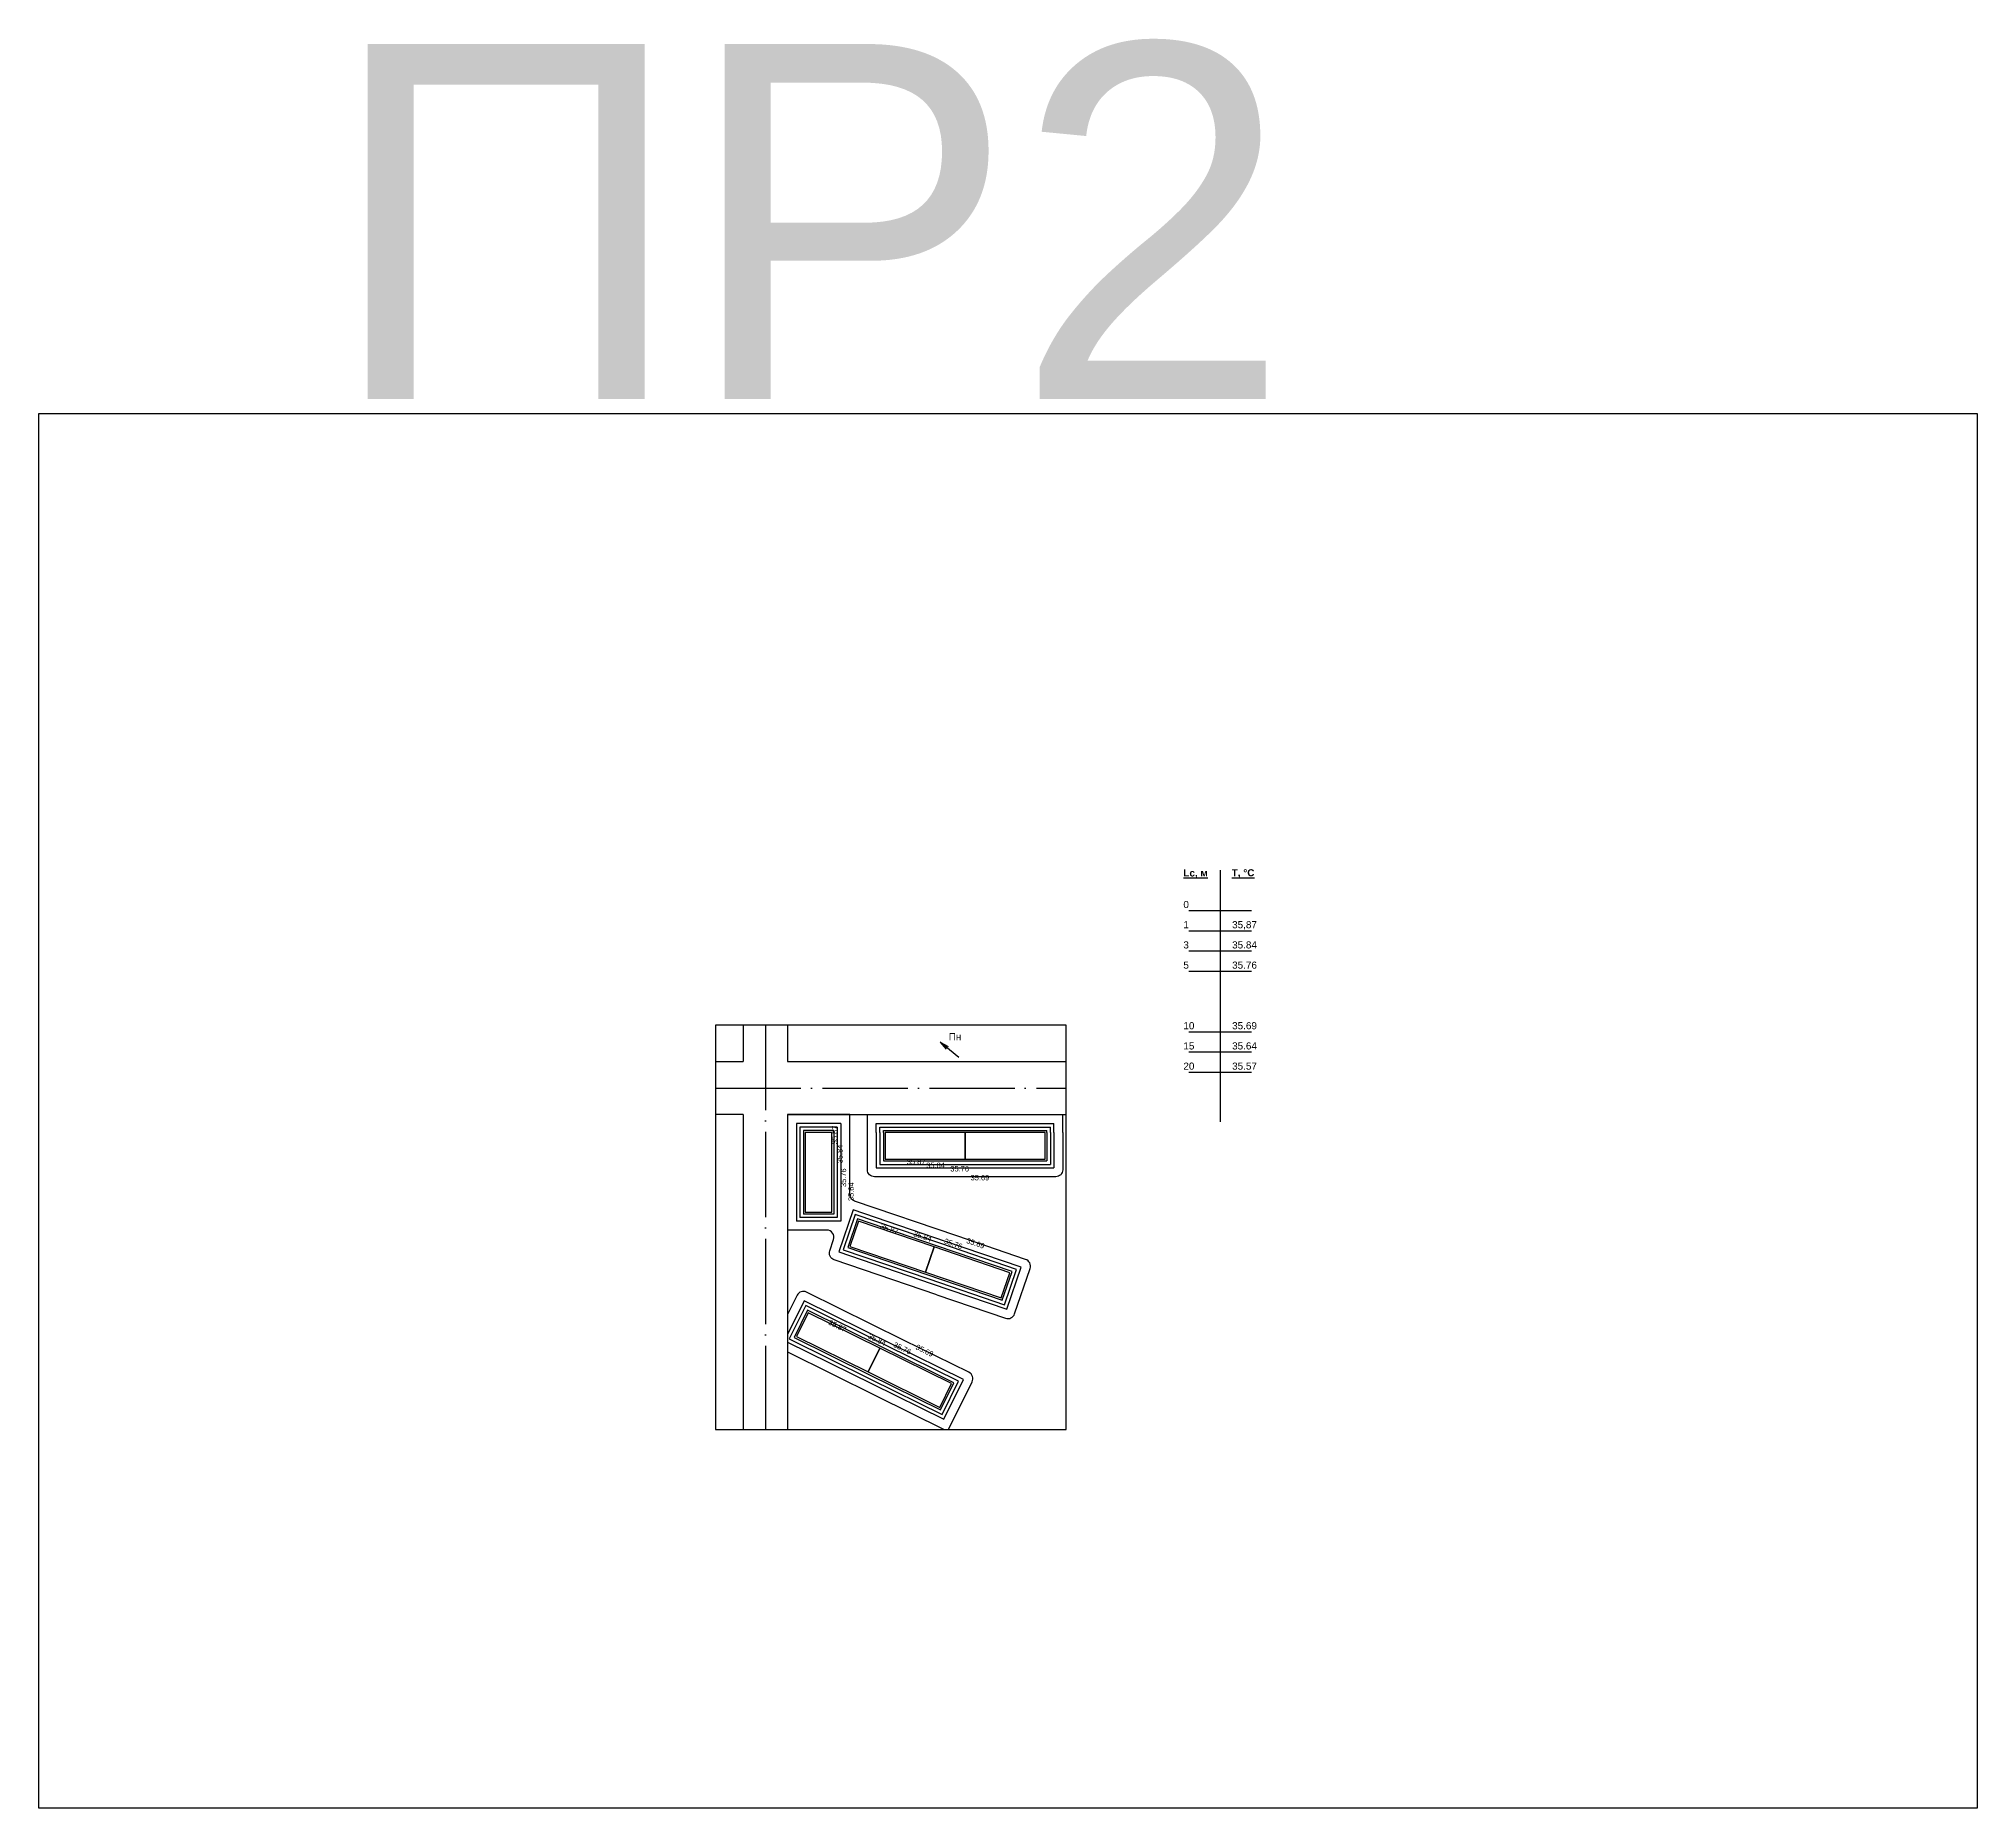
# Model space of a CAD drawing. Header units: millimetres. Extents: x 3866 to 29370, y -8151 to 9491.
# Drawn here: x 22319 to 22865, y 8993 to 9491 of the extents above; entities that cross this region are included whole.
import ezdxf

# ---------------------------------------------------------------- set-up
doc = ezdxf.new("R2010")
doc.units = ezdxf.units.MM
doc.linetypes.add('ACAD_ISO04W100', pattern=[30, 24, -3, 0, -3])
for name, color, linetype in [('будівлі', 40, 'Continuous'), ('ВДМ', 7, 'Continuous'), ('шум1', 243, 'Continuous')]:
    doc.layers.add(name, color=color, linetype=linetype)
doc.styles.get("Standard").update_dxf_attribs({"font": 'arial.ttf'})

msp = doc.modelspace()

# ---------------------------------------------------------------- texts
at = {"char_height": 2}
for s, width, insert, attachment_point in [('{\\fArial|b1|i0|c204|p34;\\LLc, м}', 9.7587, (22641.072, 9257.216), 1), ('{\\fArial|b1|i0|c204|p34;\\LT, %%DC}', 9.95781, (22654.688, 9257.268), 1), ('0', 9.7587, (22641.072, 9248.327), 1), ('1', 9.7587, (22641.072, 9242.637), 1), ('35,87', 9.7587, (22661.787, 9242.637), 3), ('3', 9.7587, (22641.072, 9236.948), 1), ('35.84', 9.7587, (22661.787, 9236.948), 3), ('5', 9.7587, (22641.072, 9231.259), 1), ('35.76', 9.7587, (22661.787, 9231.259), 3), ('10', 9.7587, (22641.072, 9214.192), 1), ('35.69', 9.7587, (22661.787, 9214.192), 3), ('15', 9.7587, (22641.072, 9208.502), 1), ('35.64', 9.7587, (22661.787, 9208.502), 3), ('20', 9.7587, (22641.072, 9202.813), 1), ('35.57', 9.7587, (22661.787, 9202.813), 3)]:
    msp.add_mtext_dynamic_manual_height_columns(s, width=width, gutter_width=12.5, heights=[0], dxfattribs=dict(at, insert=insert, attachment_point=attachment_point))
at = {"color": 7, "char_height": 1.5, "attachment_point": 1}
for s, insert, rotation in [('35.87', (22542.111, 9179.806), 90), ('35.84', (22543.611, 9174.443), 90), ('35.76', (22544.611, 9167.757), 90), ('35.64', (22546.752, 9163.801), 90), ('35.87', (22556.056, 9157.531), 341.16105), ('35.84', (22565.414, 9155.395), 341.16105), ('35.76', (22574.062, 9153.339), 341.16105), ('35.69', (22580.317, 9153.467), 341.16105), ('35.87', (22541.61, 9130.467), 334.21818), ('35.84', (22552.786, 9126.584), 334.21818), ('35.76', (22559.914, 9124.178), 334.21818), ('35.69', (22566.168, 9123.508), 334.21818)]:
    msp.add_mtext_dynamic_manual_height_columns(s, width=4.81851, gutter_width=12.5, heights=[0], dxfattribs=dict(at, insert=insert, rotation=rotation))
for s, insert in [('35.87', (22563.193, 9175.645)), ('35.84', (22568.664, 9174.645)), ('35.76', (22575.451, 9173.645)), ('35.69', (22581.156, 9171.145))]:
    msp.add_mtext_dynamic_manual_height_columns(s, width=4.81851, gutter_width=12.5, heights=[0], dxfattribs=dict(at, insert=insert))
at = {"layer": 'ВДМ', "insert": (22400.021, 9489.654), "char_height": 100, "attachment_point": 1}
msp.add_mtext_dynamic_manual_height_columns('ПР2', width=4.32334, gutter_width=12.5, heights=[0], dxfattribs=at)
at = {"layer": 'ВДМ', "color": 7, "insert": (22575.008, 9211.098), "char_height": 2, "attachment_point": 1}
msp.add_mtext_dynamic_manual_height_columns('Пн', width=4.32334, gutter_width=12.5, heights=[0], dxfattribs=at)

# ---------------------------------------------------------------- linework, layer by layer
for points in [[(22651.429, 9256.984), (22651.429, 9186.114)], [(22642.567, 9245.633), (22660.291, 9245.633)], [(22642.567, 9239.944), (22660.291, 9239.944)], [(22642.567, 9234.255), (22660.291, 9234.255)], [(22642.567, 9228.566), (22660.291, 9228.566)], [(22642.567, 9211.498), (22660.291, 9211.498)], [(22642.567, 9205.809), (22660.291, 9205.809)], [(22642.567, 9200.12), (22660.291, 9200.12)]]:
    msp.add_lwpolyline(points)
at = {"color": 7}
for points in [[(22509.369, 9099.509), (22608.04, 9099.509), (22608.04, 9213.371), (22509.369, 9213.371), (22509.369, 9099.509)], [(22547.111, 9188.145), (22529.611, 9188.145)], [(22529.611, 9188.145), (22529.611, 9155.645)], [(22547.111, 9183.145), (22547.111, 9188.145)], [(22552.111, 9188.145), (22607.111, 9188.145)], [(22552.111, 9183.145), (22552.111, 9188.145)], [(22607.111, 9183.145), (22607.111, 9188.145)], [(22544.611, 9185.645), (22532.111, 9185.645)], [(22532.111, 9185.645), (22532.111, 9158.145)], [(22543.611, 9184.645), (22533.111, 9184.645)], [(22533.111, 9184.645), (22533.111, 9159.145)], [(22542.611, 9183.645), (22534.111, 9183.645)], [(22534.111, 9183.645), (22534.111, 9160.145)], [(22542.611, 9183.145), (22542.611, 9183.645)], [(22542.611, 9183.145), (22542.611, 9160.145)], [(22543.611, 9184.645), (22543.611, 9183.145)], [(22543.611, 9183.145), (22543.611, 9159.145)], [(22544.611, 9185.645), (22544.611, 9183.145)], [(22544.611, 9183.145), (22544.611, 9158.145)], [(22554.611, 9185.645), (22604.611, 9185.645)], [(22554.611, 9183.145), (22554.611, 9185.645)], [(22554.611, 9183.145), (22554.611, 9173.145)], [(22555.611, 9184.645), (22603.611, 9184.645)], [(22555.611, 9183.145), (22555.611, 9184.645)], [(22555.611, 9183.145), (22555.611, 9174.145)], [(22556.611, 9183.645), (22602.611, 9183.645)], [(22556.611, 9183.145), (22556.611, 9183.645)], [(22556.611, 9183.145), (22556.611, 9175.145)], [(22602.611, 9183.145), (22602.611, 9183.645)], [(22602.611, 9183.145), (22602.611, 9175.145)], [(22603.611, 9183.145), (22603.611, 9184.645)], [(22603.611, 9183.145), (22603.611, 9174.145)], [(22604.611, 9183.145), (22604.611, 9185.645)], [(22604.611, 9183.145), (22604.611, 9173.145)], [(22554.611, 9173.145), (22604.611, 9173.145)], [(22555.611, 9174.145), (22603.611, 9174.145)], [(22556.611, 9175.145), (22602.611, 9175.145)], [(22542.611, 9160.145), (22534.111, 9160.145)], [(22544.611, 9158.145), (22532.111, 9158.145)], [(22543.611, 9159.145), (22533.111, 9159.145)]]:
    msp.add_lwpolyline(points, dxfattribs=at)
for points in [[(22607.111, 9183.145), (22607.111, 9172.645, -0.4142136), (22605.111, 9170.645), (22554.111, 9170.645, -0.4142136), (22552.111, 9172.645), (22552.111, 9183.145)], [(22571.602, 9137.435), (22542.736, 9147.283, -0.4142136), (22541.489, 9149.822), (22542.573, 9152.999, 0.514145), (22540.68, 9155.645), (22529.611, 9155.645)]]:
    msp.add_lwpolyline(points, format="xyb", dxfattribs=at)
at = {"layer": 'будівлі', "color": 7, "lineweight": 30}
for points in [[(22534.611, 9183.145), (22534.611, 9160.645), (22542.111, 9160.645), (22542.111, 9183.145), (22534.611, 9183.145)], [(22579.611, 9183.145), (22557.111, 9183.145), (22557.111, 9175.645), (22579.611, 9175.645), (22579.611, 9183.145)], [(22602.111, 9183.145), (22579.611, 9183.145), (22579.611, 9175.645), (22602.111, 9175.645), (22602.111, 9183.145)], [(22570.906, 9150.879), (22549.611, 9158.145), (22547.19, 9151.047), (22568.484, 9143.781), (22570.906, 9150.879)], [(22592.201, 9143.614), (22570.906, 9150.879), (22568.484, 9143.781), (22589.779, 9136.516), (22592.201, 9143.614)], [(22555.606, 9122.403), (22535.433, 9132.369), (22532.111, 9125.645), (22552.284, 9115.679), (22555.606, 9122.403)], [(22575.778, 9112.436), (22555.606, 9122.403), (22552.284, 9115.679), (22572.456, 9105.712), (22575.778, 9112.436)]]:
    msp.add_lwpolyline(points, dxfattribs=at)
at = {"layer": 'будівлі', "color": 7}
for points in [[(22577.253, 9153.997), (22548.466, 9163.819, -0.3208774), (22547.111, 9165.712), (22547.111, 9183.145)], [(22571.602, 9137.435), (22591.004, 9130.815, 0.4142136), (22593.542, 9132.062), (22597.902, 9144.839, 0.4142136), (22596.655, 9147.377), (22577.253, 9153.997)], [(22562.303, 9124.671), (22534.959, 9138.181, 0.4142136), (22532.28, 9137.273), (22529.611, 9131.873)], [(22574.968, 9099.509), (22581.59, 9112.911, 0.4142136), (22580.682, 9115.59), (22562.303, 9124.671)]]:
    msp.add_lwpolyline(points, format="xyb", dxfattribs=at)
for points in [[(22574.079, 9152.438), (22548.053, 9161.318), (22544.016, 9149.488), (22570.043, 9140.608)], [(22572.81, 9151.815), (22548.676, 9160.049), (22545.286, 9150.111), (22569.42, 9141.877)], [(22571.541, 9151.191), (22549.3, 9158.78), (22546.555, 9150.735), (22568.796, 9143.147)], [(22568.796, 9143.147), (22568.796, 9143.147), (22590.091, 9135.881), (22592.835, 9143.926), (22571.541, 9151.191)], [(22569.42, 9141.877), (22590.714, 9134.612), (22594.105, 9144.549), (22572.81, 9151.815)], [(22570.043, 9140.608), (22591.338, 9133.342), (22595.374, 9145.173), (22574.079, 9152.438)], [(22558.955, 9123.537), (22534.3, 9135.718), (22529.611, 9126.229)], [(22557.615, 9123.083), (22534.753, 9134.378), (22530.102, 9124.965), (22552.964, 9113.669)], [(22556.276, 9122.629), (22535.207, 9133.039), (22531.442, 9125.418), (22552.51, 9115.009)], [(22529.611, 9124.092), (22553.418, 9112.33)], [(22529.611, 9121.303), (22554.552, 9108.981)], [(22552.51, 9115.009), (22572.683, 9105.042), (22576.448, 9112.663), (22556.276, 9122.629)], [(22552.964, 9113.669), (22573.136, 9103.703), (22577.787, 9113.117), (22557.615, 9123.083)], [(22553.418, 9112.33), (22573.59, 9102.363), (22579.127, 9113.57), (22558.955, 9123.537)], [(22554.552, 9108.981), (22573.723, 9099.509)]]:
    msp.add_lwpolyline(points, dxfattribs=at)
at = {"layer": 'ВДМ', "color": 7}
for points in [[(22517.111, 9213.371), (22517.111, 9203.145)], [(22529.611, 9213.371), (22529.611, 9203.145)], [(22577.866, 9204.25), (22572.607, 9208.542)], [(22572.607, 9208.542), (22574.234, 9206.621)], [(22572.607, 9208.542), (22574.815, 9207.332)], [(22509.369, 9203.145), (22517.111, 9203.145)], [(22529.611, 9203.145), (22608.04, 9203.145)], [(22517.111, 9188.145), (22509.369, 9188.145)], [(22517.111, 9188.145), (22517.111, 9099.509)], [(22529.611, 9188.145), (22608.04, 9188.145)], [(22529.611, 9188.145), (22529.611, 9099.509)]]:
    msp.add_lwpolyline(points, dxfattribs=at)
at = {"layer": 'ВДМ', "color": 7, "linetype": 'ACAD_ISO04W100'}
for points in [[(22523.361, 9213.371), (22523.361, 9099.509)], [(22509.369, 9195.645), (22608.04, 9195.645)]]:
    msp.add_lwpolyline(points, dxfattribs=at)
at = {"layer": 'шум1'}
msp.add_lwpolyline([(22318.764, 9385.629), (22864.612, 9385.629), (22864.612, 8992.811), (22318.764, 8992.811)], close=True, dxfattribs=at)

msp.set_redraw_order([(e.dxf.handle, doc.entitydb.next_handle()) for e in msp.query("TEXT MTEXT ATTDEF DIMENSION ARC_DIMENSION")])  # texts and dimensions are drawn at this point

doc.saveas('drawing.dxf')
